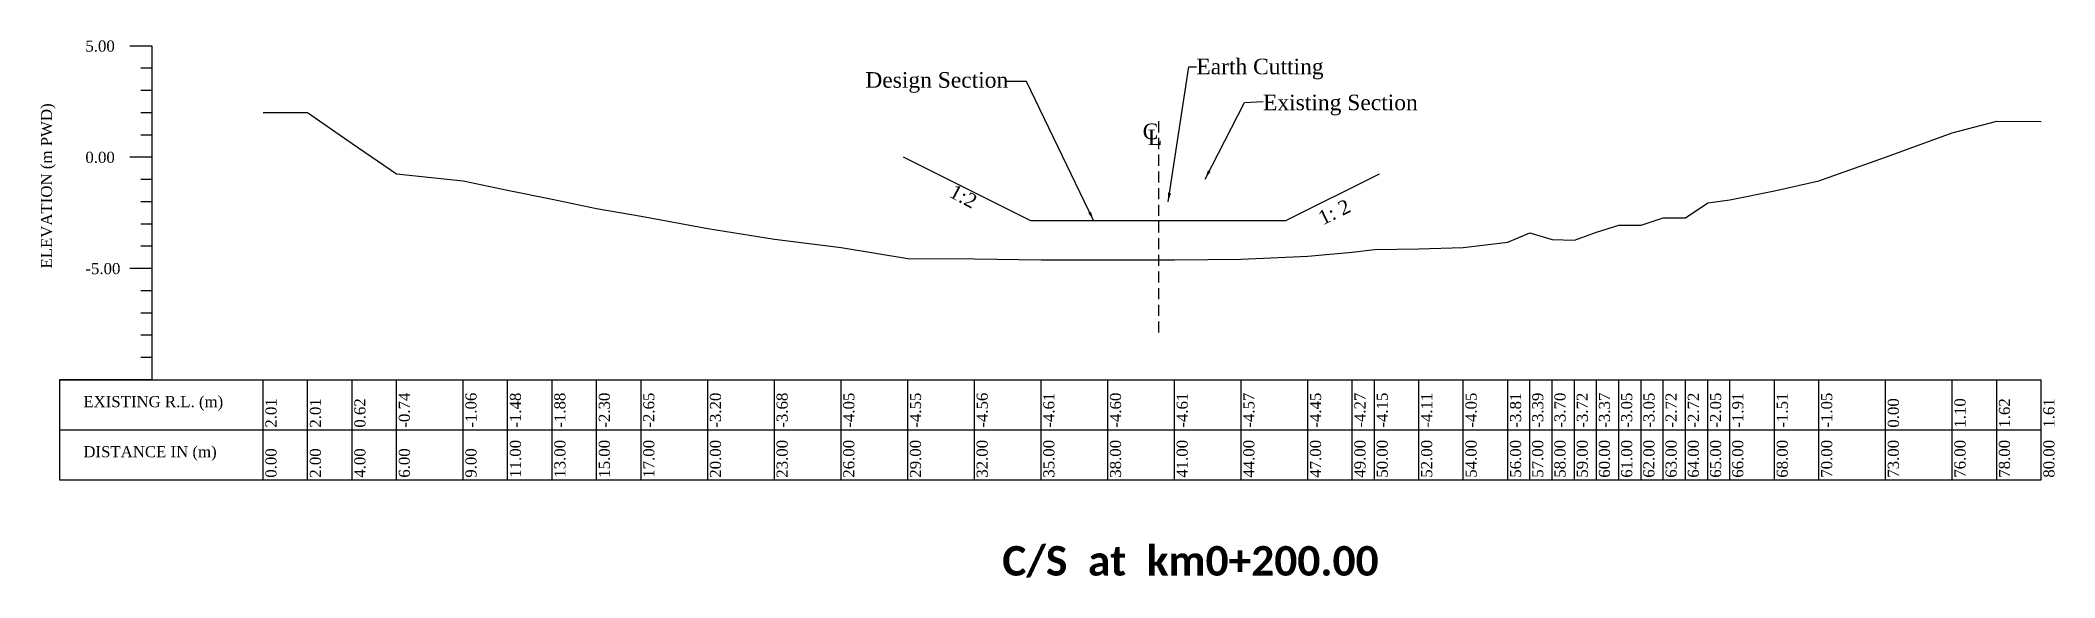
# Model space of a CAD drawing. Header units: metres. Extents: x -148477 to 178957, y -19024 to 3158.
# Drawn here: x 178167.5 to 178258.1, y 2820.9 to 2845 of the extents above; entities that cross this region are included whole.
import ezdxf

# ---------------------------------------------------------------- set-up
doc = ezdxf.new("R2010")
doc.units = ezdxf.units.M
doc.linetypes.add('DASHED', pattern=[0.75, 0.5, -0.25])
doc.styles.add('liza', font='times.ttf', dxfattribs={"height": 2})
doc.styles.get("Standard").update_dxf_attribs({"font": 'times.ttf'})
doc.dimstyles.new('ISO-25', dxfattribs={"dimtxt": 2.5, "dimasz": 2.5, "dimexe": 1.25, "dimexo": 0.625, "dimtad": 1, "dimtxsty": 'Standard', "dimcen": 2.5, "dimadec": 0, "dimazin": 0, "dimtfac": 1, "dimtmove": 0, "dimatfit": 3, "dimfxl": 1, "dimarcsym": 0})
doc.dimstyles.get("Standard").update_dxf_attribs({"dimtxt": 0.5, "dimasz": 0.4075, "dimexe": 0.364, "dimexo": 0.219, "dimgap": 0.09, "dimtad": 0, "dimdec": 0, "dimlfac": 1000, "dimzin": 0, "dimdsep": 46, "dimtxsty": 'Standard', "dimcen": 0.09, "dimadec": 0, "dimazin": 0, "dimtfac": 1, "dimtdec": 0, "dimtofl": 0, "dimtmove": 0, "dimatfit": 3, "dimfxl": 1, "dimtolj": 1, "dimtzin": 0, "dimarcsym": 0})

msp = doc.modelspace()

# ---------------------------------------------------------------- texts
at = {"color": 0, "lineweight": 18, "ltscale": 0.5}
for s, rotation, p in [('1:2', 331.959928, (178208.2986, 2838.024)), ('1: 2', 25.813366, (178225.1589, 2836.7084))]:
    msp.add_text(s, height=0.63648, rotation=rotation, dxfattribs=at).set_placement(p)
at = {"color": 0, "linetype": 'ByBlock', "lineweight": -2, "ltscale": 0.5, "char_height": 0.5, "attachment_point": 1, "style": 'liza'}
for s, insert, width in [('5.00', (178169.4871, 2845.0195), 2), ('0.00', (178169.4871, 2840.0195), 2), ('-5.00', (178169.4871, 2835.0195), 2), ('EXISTING R.L. (m)', (178169.3954, 2829.0388), 7.5), ('DISTANCE IN (m)', (178169.3954, 2826.7888), 7.5)]:
    msp.add_mtext(s, dxfattribs=dict(at, insert=insert, width=width))
at = {"color": 0, "lineweight": 18, "ltscale": 2, "char_height": 0.7, "width": 12.836084, "attachment_point": 1}
for s, insert in [('Design Section', (178204.5808, 2843.5975)), ('Earth Cutting', (178219.4751, 2844.2025)), ('Existing Section', (178222.4772, 2842.5854)), ('C', (178217.0593, 2841.2859)), ('L', (178217.2889, 2841.0168))]:
    msp.add_mtext(s, dxfattribs=dict(at, insert=insert))
at = {"color": 0, "linetype": 'ByBlock', "lineweight": -2, "ltscale": 0.5, "char_height": 0.5, "attachment_point": 1, "rotation": 90, "style": 'liza'}
for s, insert, width in [('ELEVATION (m PWD)', (178167.4871, 2834.7695), 10), ('2.01', (178177.5871, 2827.6195), 2.15), ('2.01', (178179.5871, 2827.6195), 2.15), ('0.62', (178181.5871, 2827.6195), 2.15), ('-0.74', (178183.5871, 2827.6195), 2.15), ('-1.06', (178186.5871, 2827.6195), 2.15), ('-1.48', (178188.5871, 2827.6195), 2.15), ('-1.88', (178190.5871, 2827.6195), 2.15), ('-2.30', (178192.5871, 2827.6195), 2.15), ('-2.65', (178194.5871, 2827.6195), 2.15), ('-3.20', (178197.5871, 2827.6195), 2.15), ('-3.68', (178200.5871, 2827.6195), 2.15), ('-4.05', (178203.5871, 2827.6195), 2.15), ('-4.55', (178206.5871, 2827.6195), 2.15), ('-4.56', (178209.5871, 2827.6195), 2.15), ('-4.61', (178212.5871, 2827.6195), 2.15), ('-4.60', (178215.5871, 2827.6195), 2.15), ('-4.61', (178218.5871, 2827.6195), 2.15), ('-4.57', (178221.5871, 2827.6195), 2.15), ('-4.45', (178224.5871, 2827.6195), 2.15), ('-4.27', (178226.5871, 2827.6195), 2.15), ('-4.15', (178227.5871, 2827.6195), 2.15), ('-4.11', (178229.5871, 2827.6195), 2.15), ('-4.05', (178231.5871, 2827.6195), 2.15), ('-3.81', (178233.5871, 2827.6195), 2.15), ('-3.39', (178234.5871, 2827.6195), 2.15), ('-3.70', (178235.5871, 2827.6195), 2.15), ('-3.72', (178236.5871, 2827.6195), 2.15), ('-3.37', (178237.5871, 2827.6195), 2.15), ('-3.05', (178238.5871, 2827.6195), 2.15), ('-3.05', (178239.5871, 2827.6195), 2.15), ('-2.72', (178240.5871, 2827.6195), 2.15), ('-2.72', (178241.5871, 2827.6195), 2.15), ('-2.05', (178242.5871, 2827.6195), 2.15), ('-1.91', (178243.5871, 2827.6195), 2.15), ('-1.51', (178245.5871, 2827.6195), 2.15), ('-1.05', (178247.5871, 2827.6195), 2.15), ('0.00', (178250.5871, 2827.6195), 2.15), ('1.10', (178253.5871, 2827.6195), 2.15), ('1.62', (178255.5871, 2827.6195), 2.15), ('1.61', (178257.5871, 2827.6195), 2.15), ('0.00', (178177.5871, 2825.3695), 2.15), ('2.00', (178179.5871, 2825.3695), 2.15), ('4.00', (178181.5871, 2825.3695), 2.15), ('6.00', (178183.5871, 2825.3695), 2.15), ('9.00', (178186.5871, 2825.3695), 2.15), ('11.00', (178188.5871, 2825.3695), 2.15), ('13.00', (178190.5871, 2825.3695), 2.15), ('15.00', (178192.5871, 2825.3695), 2.15), ('17.00', (178194.5871, 2825.3695), 2.15), ('20.00', (178197.5871, 2825.3695), 2.15), ('23.00', (178200.5871, 2825.3695), 2.15), ('26.00', (178203.5871, 2825.3695), 2.15), ('29.00', (178206.5871, 2825.3695), 2.15), ('32.00', (178209.5871, 2825.3695), 2.15), ('35.00', (178212.5871, 2825.3695), 2.15), ('38.00', (178215.5871, 2825.3695), 2.15), ('41.00', (178218.5871, 2825.3695), 2.15), ('44.00', (178221.5871, 2825.3695), 2.15), ('47.00', (178224.5871, 2825.3695), 2.15), ('49.00', (178226.5871, 2825.3695), 2.15), ('50.00', (178227.5871, 2825.3695), 2.15), ('52.00', (178229.5871, 2825.3695), 2.15), ('54.00', (178231.5871, 2825.3695), 2.15), ('56.00', (178233.5871, 2825.3695), 2.15), ('57.00', (178234.5871, 2825.3695), 2.15), ('58.00', (178235.5871, 2825.3695), 2.15), ('59.00', (178236.5871, 2825.3695), 2.15), ('60.00', (178237.5871, 2825.3695), 2.15), ('61.00', (178238.5871, 2825.3695), 2.15), ('62.00', (178239.5871, 2825.3695), 2.15), ('63.00', (178240.5871, 2825.3695), 2.15), ('64.00', (178241.5871, 2825.3695), 2.15), ('65.00', (178242.5871, 2825.3695), 2.15), ('66.00', (178243.5871, 2825.3695), 2.15), ('68.00', (178245.5871, 2825.3695), 2.15), ('70.00', (178247.5871, 2825.3695), 2.15), ('73.00', (178250.5871, 2825.3695), 2.15), ('76.00', (178253.5871, 2825.3695), 2.15), ('78.00', (178255.5871, 2825.3695), 2.15), ('80.00', (178257.5871, 2825.3695), 2.15)]:
    msp.add_mtext(s, dxfattribs=dict(at, insert=insert, width=width))
at = {"color": 0, "linetype": 'ByBlock', "lineweight": -2, "insert": (178210.7427, 2822.2973), "char_height": 1.326841, "width": 81.781813, "attachment_point": 1}
msp.add_mtext('{\\fCalibri|b1|i0|c0|p34;\\C256;C/S  at  km0+200.00}', dxfattribs=at)

# ---------------------------------------------------------------- linework, layer by layer
at = {"color": 0, "linetype": 'ByBlock', "lineweight": -2, "ltscale": 0.5}
for p, q in [((178172.4871, 2844.7695), (178171.4871, 2844.7695)), ((178172.4871, 2829.7695), (178172.4871, 2844.7695)), ((178172.4871, 2843.7695), (178171.9871, 2843.7695)), ((178172.4871, 2842.7695), (178171.9871, 2842.7695)), ((178172.4871, 2841.7695), (178171.9871, 2841.7695)), ((178172.4871, 2840.7695), (178171.9871, 2840.7695)), ((178172.4871, 2839.7695), (178171.4871, 2839.7695)), ((178172.4871, 2838.7695), (178171.9871, 2838.7695)), ((178172.4871, 2837.7695), (178171.9871, 2837.7695)), ((178172.4871, 2836.7695), (178171.9871, 2836.7695)), ((178172.4871, 2835.7695), (178171.9871, 2835.7695)), ((178172.4871, 2834.7695), (178171.4871, 2834.7695)), ((178172.4871, 2833.7695), (178171.9871, 2833.7695)), ((178172.4871, 2832.7695), (178171.9871, 2832.7695)), ((178172.4871, 2831.7695), (178171.9871, 2831.7695)), ((178172.4871, 2830.7695), (178171.9871, 2830.7695)), ((178168.3283, 2829.7695), (178257.4871, 2829.7695)), ((178172.4871, 2829.7695), (178171.4871, 2829.7695)), ((178177.4871, 2825.2695), (178177.4871, 2829.7695)), ((178179.4871, 2825.2695), (178179.4871, 2829.7695)), ((178181.4871, 2825.2695), (178181.4871, 2829.7695)), ((178183.4871, 2825.2695), (178183.4871, 2829.7695)), ((178186.4871, 2825.2695), (178186.4871, 2829.7695)), ((178188.4871, 2825.2695), (178188.4871, 2829.7695)), ((178190.4871, 2825.2695), (178190.4871, 2829.7695)), ((178192.4871, 2825.2695), (178192.4871, 2829.7695)), ((178194.4871, 2825.2695), (178194.4871, 2829.7695)), ((178197.4871, 2825.2695), (178197.4871, 2829.7695)), ((178200.4871, 2825.2695), (178200.4871, 2829.7695)), ((178203.4871, 2825.2695), (178203.4871, 2829.7695)), ((178206.4871, 2825.2695), (178206.4871, 2829.7695)), ((178209.4871, 2825.2695), (178209.4871, 2829.7695)), ((178212.4871, 2825.2695), (178212.4871, 2829.7695)), ((178215.4871, 2825.2695), (178215.4871, 2829.7695)), ((178218.4871, 2825.2695), (178218.4871, 2829.7695)), ((178221.4871, 2825.2695), (178221.4871, 2829.7695)), ((178224.4871, 2825.2695), (178224.4871, 2829.7695)), ((178226.4871, 2825.2695), (178226.4871, 2829.7695)), ((178227.4871, 2825.2695), (178227.4871, 2829.7695)), ((178229.4871, 2825.2695), (178229.4871, 2829.7695)), ((178231.4871, 2825.2695), (178231.4871, 2829.7695)), ((178233.4871, 2825.2695), (178233.4871, 2829.7695)), ((178234.4871, 2825.2695), (178234.4871, 2829.7695)), ((178235.4871, 2825.2695), (178235.4871, 2829.7695)), ((178236.4871, 2825.2695), (178236.4871, 2829.7695)), ((178237.4871, 2825.2695), (178237.4871, 2829.7695)), ((178238.4871, 2825.2695), (178238.4871, 2829.7695)), ((178239.4871, 2825.2695), (178239.4871, 2829.7695)), ((178240.4871, 2825.2695), (178240.4871, 2829.7695)), ((178241.4871, 2825.2695), (178241.4871, 2829.7695)), ((178242.4871, 2825.2695), (178242.4871, 2829.7695)), ((178243.4871, 2825.2695), (178243.4871, 2829.7695)), ((178245.4871, 2825.2695), (178245.4871, 2829.7695)), ((178247.4871, 2825.2695), (178247.4871, 2829.7695)), ((178250.4871, 2825.2695), (178250.4871, 2829.7695)), ((178253.4871, 2825.2695), (178253.4871, 2829.7695)), ((178255.4871, 2825.2695), (178255.4871, 2829.7695)), ((178257.4871, 2825.2695), (178257.4871, 2829.7695)), ((178168.3283, 2827.5195), (178257.4871, 2827.5195)), ((178168.3283, 2825.2695), (178257.4871, 2825.2695))]:
    msp.add_line(p, q, dxfattribs=at)
at = {"color": 0, "linetype": 'DASHED', "lineweight": -2}
msp.add_line((178217.7676, 2841.3895), (178217.7676, 2831.8722), dxfattribs=at)
at = {"color": 0, "linetype": 'Continuous', "lineweight": -3, "ltscale": 0.5}
for p, q in [((178206.2898, 2839.7934), (178212.0176, 2836.9295)), ((178227.6939, 2839.0177), (178223.5176, 2836.9295)), ((178212.0176, 2836.9295), (178223.5176, 2836.9295)), ((178172.4871, 2829.7695), (178168.3283, 2829.7695)), ((178168.3283, 2829.7695), (178168.3283, 2825.2695))]:
    msp.add_line(p, q, dxfattribs=at)
at = {"color": 0, "linetype": 'ByBlock', "lineweight": -2, "ltscale": 0.5}
msp.add_lwpolyline([(178177.4871, 2841.7795), (178179.4871, 2841.7795), (178181.4871, 2840.3895), (178183.4871, 2839.0295), (178186.4871, 2838.7095), (178188.4871, 2838.2895), (178190.4871, 2837.8895), (178192.4871, 2837.4695), (178194.4871, 2837.1195), (178197.4871, 2836.5695), (178200.4871, 2836.0895), (178203.4871, 2835.7195), (178206.4871, 2835.2195), (178209.4871, 2835.2095), (178212.4871, 2835.1595), (178215.4871, 2835.1695), (178218.4871, 2835.1595), (178221.4871, 2835.1995), (178224.4871, 2835.3195), (178226.4871, 2835.4995), (178227.4871, 2835.6195), (178229.4871, 2835.6595), (178231.4871, 2835.7195), (178233.4871, 2835.9595), (178234.4871, 2836.3795), (178235.4871, 2836.0695), (178236.4871, 2836.0495), (178237.4871, 2836.3995), (178238.4871, 2836.7195), (178239.4871, 2836.7195), (178240.4871, 2837.0495), (178241.4871, 2837.0495), (178242.4871, 2837.7195), (178243.4871, 2837.8595), (178245.4871, 2838.2595), (178247.4871, 2838.7195), (178250.4871, 2839.7695), (178253.4871, 2840.8695), (178255.4871, 2841.3895), (178257.4871, 2841.3795)], dxfattribs=at)

msp.set_redraw_order([(e.dxf.handle, doc.entitydb.next_handle()) for e in msp.query("TEXT MTEXT ATTDEF DIMENSION ARC_DIMENSION")])  # texts and dimensions are drawn at this point

# ---------------------------------------------------------------- leaders
at = {"lineweight": 18, "ltscale": 0.5}
msp.add_leader([(177956.6764, 2993.7565), (177961.7021, 2993.7565), (177966.8889, 2993.751)], dimstyle='ISO-25', override={"dimasz": 1000, "dimclrd": 7}, dxfattribs=at)
at = {"color": 0, "linetype": 'Continuous', "lineweight": -3, "ltscale": 0.5}
for points in [[(178218.2068, 2837.7748), (178219.1326, 2843.8336), (178219.477, 2843.8336)], [(178214.8502, 2836.9295), (178211.8262, 2843.1831), (178210.9004, 2843.1831)], [(178219.8674, 2838.7895), (178221.6364, 2842.2391), (178222.4772, 2842.2805)]]:
    msp.add_leader(points, dimstyle='Standard', override={"dimgap": 0.09, "dimtad": 0, "dimfxl": 0.15, "dimfxlon": 1}, dxfattribs=at)

doc.saveas('drawing.dxf')
